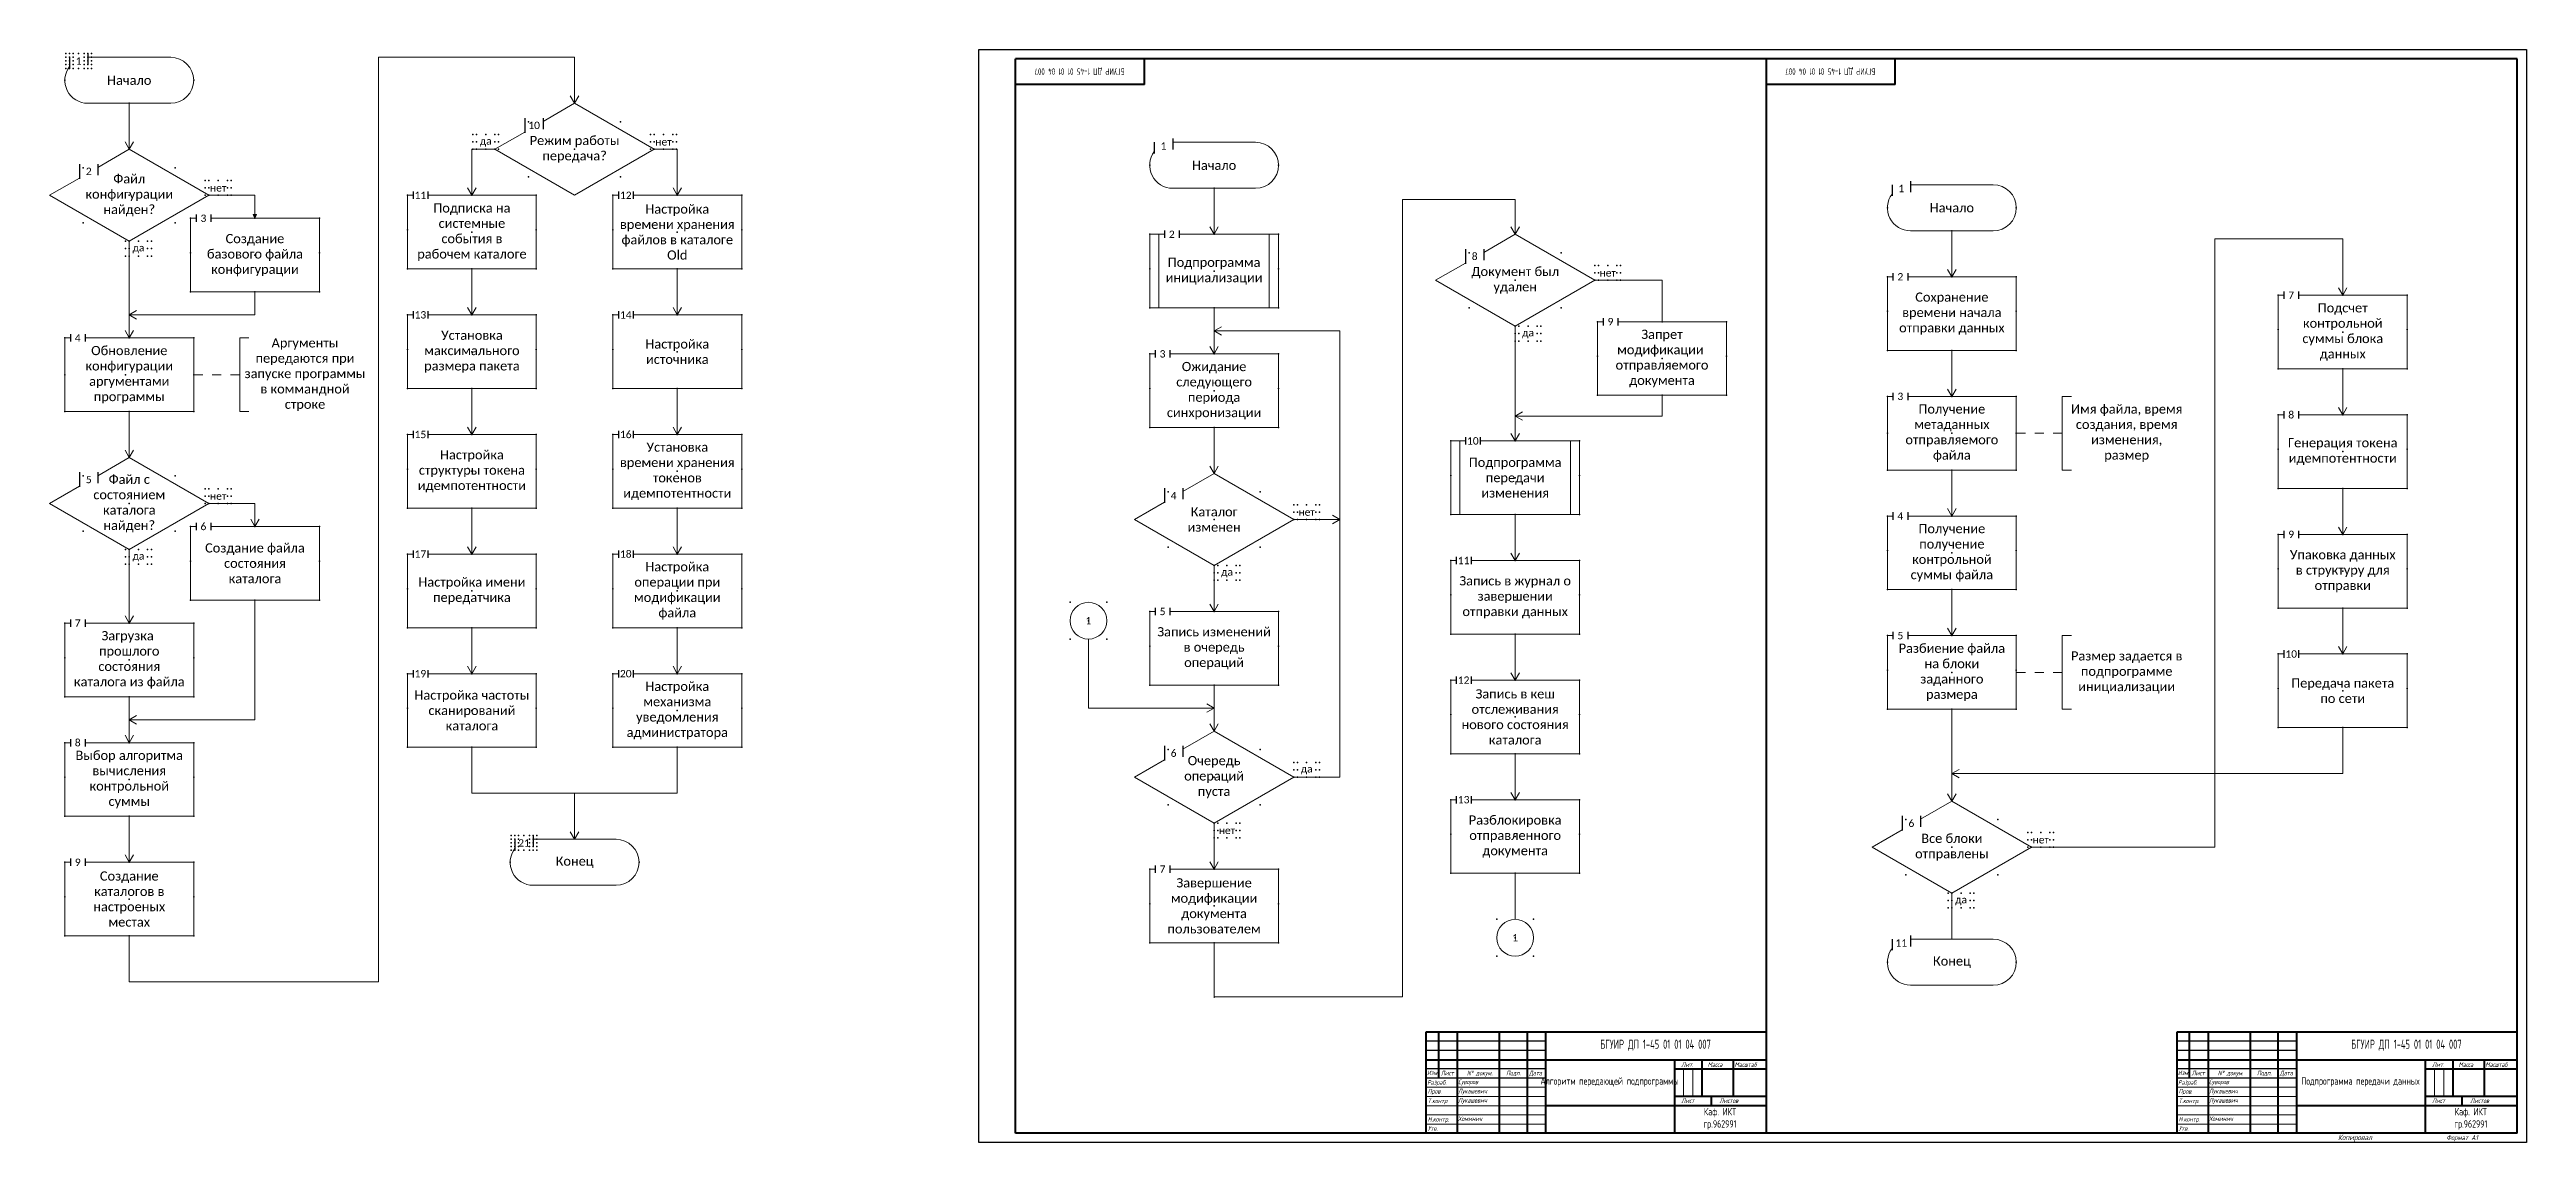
# Model space of a CAD drawing. Extents: x -790 to 1165, y -1314 to -720.
# Drawn here: x -790 to 556, y -1314 to -720 of the extents above; entities that cross this region are included whole.
import ezdxf

# ---------------------------------------------------------------- set-up
doc = ezdxf.new("R2010")
doc.units = 0
doc.header["$MEASUREMENT"] = 0
doc.layers.get('0').update_dxf_attribs({"linetype": 'CONTINUOUS'})
doc.layers.add('KONTUR', color=7, linetype='CONTINUOUS')
doc.layers.add('Тонкие', color=7, linetype='CONTINUOUS')
doc.layers.add('Невидимка', color=131, linetype='CONTINUOUS', plot=False)
for name, color, linetype, lineweight in [('Основная', 7, 'CONTINUOUS', 40), ('Схема', 50, 'CONTINUOUS', 20), ('текст', 7, 'CONTINUOUS', 20), ('тонкая', 7, 'CONTINUOUS', 20)]:
    doc.layers.add(name, color=color, linetype=linetype, lineweight=lineweight)
doc.styles.add('ЕСКД', font='eskd15.shx', dxfattribs={"width": 0.8})
doc.styles.add('стиль1', font='romans.shx', dxfattribs={"width": 0.75, "oblique": 15, "height": 3.5})

msp = doc.modelspace()

# ---------------------------------------------------------------- texts
at = {"layer": 'Схема', "attachment_point": 5}
for s, width, gutter_width, insert, char_height in [('{\\fCalibri|b0|i0|c0|p34;1}', 10, 20, (-774.4, -726.4), 4), ('{\\fCalibri|b0|i0|c204|p34;Начало}', 37.5, 25, (-746.9, -736.9), 5), ('{\\fCalibri|b0|i0|c0|p34;10}', 10, 20, (-526.9, -761.4), 4), ('{\\fCalibri|b0|i0|c204|p34;Режим работы передача\\fCalibri|b0|i0|c0|p34;?}', 50, 20, (-504.9, -774.4), 5), ('{\\fCalibri|b0|i0|c204|p34;да}', 10, 20, (-553.2, -770.4), 4), ('{\\fCalibri|b0|i0|c204|p34;нет}', 10, 20, (-456.6, -770.4), 4), ('{\\fCalibri|b0|i0|c0|p34;1}', 10, 20, (-184.9, -772.6), 4), ('{\\fCalibri|b0|i0|c204|p34;Начало}', 37.5, 25, (-157.4, -783.1), 5), ('{\\fCalibri|b0|i0|c204|p34;Файл конфигурации найден\\fCalibri|b0|i0|c0|p34;?}', 50, 20, (-746.9, -799.4), 5), ('{\\fCalibri|b0|i0|c0|p34;2}', 10, 20, (-768.9, -786.4), 4), ('{\\fCalibri|b0|i0|c0|p34;1}', 10, 20, (216, -795.7), 4), ('{\\fCalibri|b0|i0|c204|p34;нет}', 10, 20, (-698.6, -795.4), 4), ('{\\fCalibri|b0|i0|c0|p34;11}', 10, 20, (-588.7, -799.4), 4), ('{\\fCalibri|b0|i0|c204|p34;Подписка на системные события в рабочем каталоге}', 62.5, 25, (-560.7, -819.4), 5), ('{\\fCalibri|b0|i0|c0|p34;12}', 10, 20, (-477.1, -799.4), 4), ('{\\fCalibri|b0|i0|c204|p34;Настройка времени хранения файлов в каталоге \\fCalibri|b0|i0|c0|p34;Old}', 62.5, 25, (-449.1, -819.4), 5), ('{\\fCalibri|b0|i0|c204|p34;Начало}', 37.5, 25, (243.5, -806.2), 5), ('{\\fCalibri|b0|i0|c0|p34;3}', 10, 20, (-706.6, -811.9), 4), ('{\\fCalibri|b0|i0|c204|p34;Создание базового файла конфигурации}', 62.5, 25, (-678.6, -831.9), 5), ('{\\fCalibri|b0|i0|c204|p34;2}', 10, 20, (-180.4, -820.6), 4), ('{\\fCalibri|b0|i0|c204|p34;да}', 10, 20, (-741.9, -828.4), 4), ('{\\fCalibri|b0|i0|c204|p34;Подпрограмма инициализации}', 62.5, 25, (-157.4, -840.6), 5), ('{\\fCalibri|b0|i0|c204|p34;8}', 10, 20, (-15.8, -832.6), 4), ('{\\fCalibri|b0|i0|c204|p34;Документ был удален}', 50, 20, (6.2, -845.6), 5), ('{\\fCalibri|b0|i0|c204|p34;нет}', 10, 20, (56.5, -841.6), 4), ('{\\fCalibri|b0|i0|c204|p34;2}', 10, 20, (215.5, -843.7), 4), ('{\\fCalibri|b0|i0|c204|p34;Сохранение времени начала отправки данных}', 62.5, 25, (243.5, -863.7), 5), ('{\\fCalibri|b0|i0|c204|p34;7}', 10, 20, (427.9, -853.7), 4), ('{\\fCalibri|b0|i0|c204|p34;Подсчет контрольной суммы блока данных}', 62.5, 25, (455.9, -873.7), 5), ('{\\fCalibri|b0|i0|c0|p34;13}', 10, 20, (-588.7, -864.4), 4), ('{\\fCalibri|b0|i0|c204|p34;Установка максимального размера пакета}', 62.5, 25, (-560.7, -884.4), 5), ('{\\fCalibri|b0|i0|c0|p34;14}', 10, 20, (-477.1, -864.4), 4), ('{\\fCalibri|b0|i0|c204|p34;да}', 10, 20, (13.2, -874.6), 4), ('{\\fCalibri|b0|i0|c204|p34;9}', 10, 20, (58, -868.1), 4), ('{\\fCalibri|b0|i0|c204|p34;Запрет модификации \\fCalibri|b0|i0|c0|p34; \\fCalibri|b0|i0|c204|p34;отправляемого документа}', 62.5, 25, (86, -888.1), 5), ('{\\fCalibri|b0|i0|c0|p34;4}', 10, 20, (-774.9, -876.9), 4), ('{\\fCalibri|b0|i0|c204|p34;Обновление конфигурации аргументами программы}', 62.5, 25, (-746.9, -896.9), 5), ('{\\fCalibri|b0|i0|c204|p34;Аргументы передаются при запуске программы в коммандной строке}', 66.003, 25, (-651.4, -896.9), 5), ('{\\fCalibri|b0|i0|c204|p34;Настройка источника}', 62.5, 25, (-449.1, -884.4), 5), ('{\\fCalibri|b0|i0|c204|p34;3}', 10, 20, (-185.4, -885.6), 4), ('{\\fCalibri|b0|i0|c204|p34;Ожидание следующего периода синхронизации}', 62.5, 25, (-157.4, -905.6), 5), ('{\\fCalibri|b0|i0|c204|p34;3}', 10, 20, (215.5, -908.7), 4), ('{\\fCalibri|b0|i0|c204|p34;Получение метаданных отправляемого файла}', 62.5, 25, (243.5, -928.7), 5), ('{\\fCalibri|b0|i0|c204|p34;Имя файла, время создания, время изменения, размер}', 62.5, 25, (338.5, -928.7), 5), ('{\\fCalibri|b0|i0|c0|p34;15}', 10, 20, (-588.7, -929.4), 4), ('{\\fCalibri|b0|i0|c0|p34;16}', 10, 20, (-477.1, -929.4), 4), ('{\\fCalibri|b0|i0|c204|p34;8}', 10, 20, (427.9, -918.7), 4), ('{\\fCalibri|b0|i0|c204|p34;Настройка структуры токена идемпотентности}', 62.5, 25, (-560.7, -949.4), 5), ('{\\fCalibri|b0|i0|c204|p34;Установка времени хранения токенов идемпотентности}', 62.5, 25, (-449.1, -949.4), 5), ('{\\fCalibri|b0|i0|c204|p34;10}', 10, 20, (-16.8, -932.9), 4), ('{\\fCalibri|b0|i0|c204|p34;Подпрограмма передачи изменения}', 62.5, 25, (6.2, -952.9), 5), ('{\\fCalibri|b0|i0|c204|p34;Генерация токена идемпотентности}', 62.5, 25, (455.9, -938.7), 5), ('{\\fCalibri|b0|i0|c0|p34;5}', 10, 20, (-768.9, -953.9), 4), ('{\\fCalibri|b0|i0|c204|p34;Файл с состоянием каталога найден\\fCalibri|b0|i0|c0|p34;?}', 50, 20, (-746.9, -966.9), 5), ('{\\fCalibri|b0|i0|c204|p34;нет}', 10, 20, (-698.6, -962.9), 4), ('{\\fCalibri|b0|i0|c204|p34;4}', 10, 20, (-179.4, -962.6), 4), ('{\\fCalibri|b0|i0|c204|p34;Каталог изменен}', 50, 20, (-157.4, -975.6), 5), ('{\\fCalibri|b0|i0|c0|p34;6}', 10, 20, (-706.6, -979.4), 4), ('{\\fCalibri|b0|i0|c204|p34;нет}', 10, 20, (-107.1, -971.6), 4), ('{\\fCalibri|b0|i0|c0|p34;4}', 10, 20, (215.5, -973.7), 4), ('{\\fCalibri|b0|i0|c204|p34;Получение получение контрольной суммы файла}', 62.5, 25, (243.5, -993.7), 5), ('{\\fCalibri|b0|i0|c204|p34;9}', 10, 20, (427.9, -983.7), 4), ('{\\fCalibri|b0|i0|c204|p34;да}', 10, 20, (-741.9, -995.9), 4), ('{\\fCalibri|b0|i0|c204|p34;Создание файла состояния каталога}', 62.5, 25, (-678.6, -999.4), 5), ('{\\fCalibri|b0|i0|c0|p34;17}', 10, 20, (-588.7, -994.4), 4), ('{\\fCalibri|b0|i0|c0|p34;18}', 10, 20, (-477.1, -994.4), 4), ('{\\fCalibri|b0|i0|c204|p34;11}', 10, 20, (-21.8, -997.9), 4), ('{\\fCalibri|b0|i0|c204|p34;Упаковка данных в структуру для отправки}', 62.5, 25, (455.9, -1003.7), 5), ('{\\fCalibri|b0|i0|c204|p34;Настройка имени передатчика}', 62.5, 25, (-560.7, -1014.4), 5), ('{\\fCalibri|b0|i0|c204|p34;Настройка операции при модификации файла}', 62.5, 25, (-449.1, -1014.4), 5), ('{\\fCalibri|b0|i0|c204|p34;да}', 10, 20, (-150.4, -1004.6), 4), ('{\\fCalibri|b0|i0|c204|p34;Запись в журнал о завершении отправки данных}', 62.5, 25, (6.2, -1017.9), 5), ('{\\fCalibri|b0|i0|c204|p34;Загрузка  прошлого состояния каталога из файла}', 62.5, 25, (-746.9, -1051.9), 5), ('{\\fCalibri|b0|i0|c0|p34;7}', 10, 20, (-774.9, -1031.9), 4), ('{\\fCalibri|b0|i0|c0|p34;1}', 20, 20, (-225.7, -1030.6), 4), ('{\\fCalibri|b0|i0|c204|p34;Запись изменений в очередь операций}', 62.5, 25, (-157.4, -1045.6), 5), ('{\\fCalibri|b0|i0|c204|p34;5}', 10, 20, (-185.4, -1025.6), 4), ('{\\fCalibri|b0|i0|c204|p34;5}', 10, 20, (215.5, -1038.7), 4), ('{\\fCalibri|b0|i0|c204|p34;Разбиение файла на блоки заданного размера}', 62.5, 25, (243.5, -1058.7), 5), ('{\\fCalibri|b0|i0|c204|p34;Размер задается в подпрограмме инициализации}', 62.5, 25, (338.5, -1058.7), 5), ('{\\fCalibri|b0|i0|c204|p34;10}', 10, 20, (427.9, -1048.7), 4), ('{\\fCalibri|b0|i0|c0|p34;19}', 10, 20, (-588.7, -1059.4), 4), ('{\\fCalibri|b0|i0|c0|p34;20}', 10, 20, (-477.1, -1059.4), 4), ('{\\fCalibri|b0|i0|c204|p34;12}', 10, 20, (-21.8, -1062.9), 4), ('{\\fCalibri|b0|i0|c204|p34;Передача пакета по сети}', 62.5, 25, (455.9, -1068.7), 5), ('{\\fCalibri|b0|i0|c204|p34;Настройка частоты сканирований каталога}', 62.5, 25, (-560.7, -1079.4), 5), ('{\\fCalibri|b0|i0|c204|p34;Настройка механизма уведомления администратора}', 62.5, 25, (-449.1, -1079.4), 5), ('{\\fCalibri|b0|i0|c204|p34;Запись в кеш отслеживания нового состояния каталога}', 62.5, 25, (6.2, -1082.9), 5), ('{\\fCalibri|b0|i0|c0|p34;8}', 10, 20, (-774.9, -1096.9), 4), ('{\\fCalibri|b0|i0|c204|p34;Выбор алгоритма вычисления контрольной суммы }', 62.5, 25, (-746.9, -1116.9), 5), ('{\\fCalibri|b0|i0|c204|p34;6}', 10, 20, (-179.4, -1102.6), 4), ('{\\fCalibri|b0|i0|c204|p34;Очередь операций пуста}', 50, 20, (-157.4, -1115.6), 5), ('{\\fCalibri|b0|i0|c204|p34;да}', 10, 20, (-107.1, -1111.6), 4), ('{\\fCalibri|b0|i0|c204|p34;13}', 10, 20, (-21.8, -1127.9), 4), ('{\\fCalibri|b0|i0|c204|p34;нет}', 10, 20, (-150.4, -1144.6), 4), ('{\\fCalibri|b0|i0|c204|p34;Разблокировка отправленного документа}', 62.5, 25, (6.2, -1147.9), 5), ('{\\fCalibri|b0|i0|c204|p34;6}', 10, 20, (221.5, -1140.7), 4), ('{\\fCalibri|b0|i0|c0|p34;21}', 10, 20, (-532.4, -1151.4), 4), ('{\\fCalibri|b0|i0|c204|p34;Все блоки отправлены}', 50, 20, (243.5, -1153.7), 5), ('{\\fCalibri|b0|i0|c204|p34;нет}', 10, 20, (291.8, -1149.7), 4), ('{\\fCalibri|b0|i0|c0|p34;9}', 10, 20, (-774.9, -1161.9), 4), ('{\\fCalibri|b0|i0|c204|p34;Создание каталогов в настроеных местах}', 62.5, 25, (-746.9, -1181.9), 5), ('{\\fCalibri|b0|i0|c204|p34;Конец}', 37.5, 25, (-504.9, -1161.9), 5), ('{\\fCalibri|b0|i0|c204|p34;7}', 10, 20, (-185.4, -1165.6), 4), ('{\\fCalibri|b0|i0|c204|p34;Завершение\\Pмодификации документа пользователем}', 62.5, 25, (-157.4, -1185.6), 5), ('{\\fCalibri|b0|i0|c204|p34;да}', 10, 20, (248.5, -1182.7), 4), ('{\\fCalibri|b0|i0|c0|p34;1}', 20, 20, (6.2, -1202.9), 4), ('{\\fCalibri|b0|i0|c204|p34;11}', 10, 20, (216, -1205.7), 4), ('{\\fCalibri|b0|i0|c204|p34;Конец}', 37.5, 25, (243.5, -1216.2), 5)]:
    msp.add_mtext_dynamic_manual_height_columns(s, width=width, gutter_width=gutter_width, heights=[0], dxfattribs=dict(at, insert=insert, char_height=char_height))
at = {"layer": 'текст', "style": 'стиль1', "oblique": 15, "width": 0.75}
for s, height, p in [('Изм', 2.5, (-41.7, -1277.6)), ('Лист', 2.5, (-34.2, -1277.7)), ('N%%d докум. ', 2.5, (-20, -1277.7)), ('Подп.', 2.5, (1.3, -1277.7)), ('Дата', 2.5, (13.7, -1277.7)), ('Лит.', 2.5, (96.5, -1273.1)), ('Масса', 2.5, (110.8, -1273.1)), ('Масштаб', 2.5, (125.4, -1273.1)), ('Изм', 2.5, (366.3, -1277.6)), ('Лист', 2.5, (373.8, -1277.7)), ('N%%d докум. ', 2.5, (388, -1277.7)), ('Подп.', 2.5, (409.3, -1277.7)), ('Дата', 2.5, (421.7, -1277.7)), ('Лит.', 2.5, (504.5, -1273.1)), ('Масса', 2.5, (518.8, -1273.1)), ('Масштаб', 2.5, (533.4, -1273.1)), ('Разраб.', 2.5, (-41.6, -1282.8)), ('Пров.', 2.5, (-41.3, -1287.6)), ('Т.контр.', 2.5, (-41.3, -1292.8)), ('Лукашевич', 2.5, (-24.8, -1287.5)), ('Лукашевич', 2.5, (-24.8, -1292.5)), ('Суворов', 2.5, (-24.8, -1282.5)), ('Лист', 2.5, (96.5, -1292.7)), ('Листов', 2.5, (117.2, -1292.7)), ('Разраб.', 2.5, (366.4, -1282.8)), ('Пров.', 2.5, (366.7, -1287.6)), ('Т.контр.', 2.5, (366.7, -1292.8)), ('Лукашевич', 2.5, (383.2, -1287.5)), ('Лукашевич', 2.5, (383.2, -1292.5)), ('Суворов', 2.5, (383.2, -1282.5)), ('Лист', 2.5, (504.5, -1292.7)), ('Листов', 2.5, (525.2, -1292.7)), ('Утв.', 2.5, (-41.3, -1307.8)), ('Н.контр.', 2.5, (-41.3, -1302.8)), ('Хоминич', 2.5, (-24.8, -1302.5)), ('Утв.', 2.5, (366.7, -1307.8)), ('Н.контр.', 2.5, (366.7, -1302.8)), ('Хоминич', 2.5, (383.2, -1302.5)), ('Копировал', 3, (453.3, -1312.9)), ('Формат А1', 2.75, (512.2, -1312.9))]:
    msp.add_text(s, height=height, dxfattribs=at).set_placement(p)
at = {"layer": 'Тонкие', "char_height": 3.5, "attachment_point": 5, "rotation": 180, "style": 'ЕСКД'}
for insert in [(-230.5, -731.8), (177.5, -731.8)]:
    msp.add_mtext_dynamic_manual_height_columns('\\pxt11;БГУИР ДП 1-45 01 01 04 007', width=70, gutter_width=20, heights=[0], dxfattribs=dict(at, insert=insert))
at = {"layer": 'Тонкие', "attachment_point": 5, "style": 'ЕСКД'}
for s, width, insert, char_height in [('БГУИР ДП 1-45 01 01 04 007', 120, (82.5, -1261.3), 5), ('БГУИР ДП 1-45 01 01 04 007', 120, (490.5, -1261.3), 5), ('Алгоритм передающей подпрограммы', 70, (57.5, -1281.3), 4), ('Подпрограмма передачи данных', 70, (465.5, -1281.3), 4), ('Каф. ИКТ\\Pгр.962991', 50, (117.5, -1301.3), 4), ('Каф. ИКТ\\Pгр.962991', 50, (525.5, -1301.3), 4)]:
    msp.add_mtext_dynamic_manual_height_columns(s, width=width, gutter_width=20, heights=[0], dxfattribs=dict(at, insert=insert, char_height=char_height))

# ---------------------------------------------------------------- hatches: boundary and pattern name
at = {"layer": 'Схема'}
h = msp.add_hatch(color=256, dxfattribs=at)
h.dxf.hatch_style = 1
h.paths.add_polyline_path([(-677.7, -809.8), (-678.6, -809.8), (-678.6, -811.9)])
h.paths.add_polyline_path([(-678.6, -809.8), (-679.6, -809.8), (-678.6, -811.9)])

# ---------------------------------------------------------------- linework, layer by layer
for p, q in [((22.7, -1259.2), (-42.3, -1259.2)), ((22.7, -1264.2), (-42.3, -1264.2)), ((430.7, -1259.2), (365.7, -1259.2)), ((430.7, -1264.2), (365.7, -1264.2)), ((22.7, -1274.2), (-42.3, -1274.2)), ((430.7, -1274.2), (365.7, -1274.2)), ((22.7, -1279.2), (-42.3, -1279.2)), ((430.7, -1279.2), (365.7, -1279.2)), ((500.7, -1309.2), (500.7, -1309.2))]:
    msp.add_line(p, q)
at = {"layer": 'KONTUR'}
for p, q in [((-285.3, -1314.2), (-285.3, -720.2)), ((-285.3, -720.2), (555.7, -720.2)), ((555.7, -720.2), (555.7, -1314.2)), ((555.7, -1314.2), (-285.3, -1314.2))]:
    msp.add_line(p, q, dxfattribs=at)
at = {"layer": 'Невидимка'}
for p, q in [((-779.4, -724.4), (-779.4, -730.4)), ((-769.4, -722.4), (-769.4, -728.4)), ((-531.9, -757.4), (-531.9, -765.4)), ((-521.9, -757.4), (-521.9, -763.4)), ((-189.9, -770.6), (-189.9, -776.6)), ((-179.9, -768.6), (-179.9, -774.6)), ((-773.9, -782.4), (-773.9, -790.4)), ((-763.9, -782.4), (-763.9, -788.4)), ((211, -793.7), (211, -799.7)), ((221, -791.7), (221, -797.7)), ((-592.7, -797.4), (-592.7, -801.4)), ((-584.7, -797.4), (-584.7, -801.4)), ((-481.1, -797.4), (-481.1, -801.4)), ((-473.1, -797.4), (-473.1, -801.4)), ((-710.6, -809.9), (-710.6, -813.9)), ((-702.6, -809.9), (-702.6, -813.9)), ((-184.4, -818.6), (-184.4, -822.6)), ((-176.4, -818.6), (-176.4, -822.6)), ((-20.8, -828.6), (-20.8, -836.6)), ((-10.8, -828.6), (-10.8, -834.6)), ((211.5, -841.7), (211.5, -845.7)), ((219.5, -841.7), (219.5, -845.7)), ((423.9, -851.7), (423.9, -855.7)), ((431.9, -851.7), (431.9, -855.7)), ((-592.7, -862.4), (-592.7, -866.4)), ((-584.7, -862.4), (-584.7, -866.4)), ((-481.1, -862.4), (-481.1, -866.4)), ((-473.1, -862.4), (-473.1, -866.4)), ((54, -866.1), (54, -870.1)), ((62, -866.1), (62, -870.1)), ((-778.9, -874.9), (-778.9, -878.9)), ((-770.9, -874.9), (-770.9, -878.9)), ((-189.4, -883.6), (-189.4, -887.6)), ((-181.4, -883.6), (-181.4, -887.6)), ((211.5, -906.7), (211.5, -910.7)), ((219.5, -906.7), (219.5, -910.7)), ((-592.7, -927.4), (-592.7, -931.4)), ((-584.7, -927.4), (-584.7, -931.4)), ((-481.1, -927.4), (-481.1, -931.4)), ((-473.1, -927.4), (-473.1, -931.4)), ((423.9, -916.7), (423.9, -920.7)), ((431.9, -916.7), (431.9, -920.7)), ((-20.8, -930.9), (-20.8, -934.9)), ((-12.8, -930.9), (-12.8, -934.9)), ((-773.9, -949.9), (-773.9, -957.9)), ((-763.9, -949.9), (-763.9, -955.9)), ((-184.4, -958.6), (-184.4, -966.6)), ((-174.4, -958.6), (-174.4, -964.6)), ((-710.6, -977.4), (-710.6, -981.4)), ((-702.6, -977.4), (-702.6, -981.4)), ((211.5, -971.7), (211.5, -975.7)), ((219.5, -971.7), (219.5, -975.7)), ((423.9, -981.7), (423.9, -985.7)), ((431.9, -981.7), (431.9, -985.7)), ((-592.7, -992.4), (-592.7, -996.4)), ((-584.7, -992.4), (-584.7, -996.4)), ((-481.1, -992.4), (-481.1, -996.4)), ((-473.1, -992.4), (-473.1, -996.4)), ((-25.8, -995.9), (-25.8, -999.9)), ((-17.8, -995.9), (-17.8, -999.9)), ((-778.9, -1029.9), (-778.9, -1033.9)), ((-770.9, -1029.9), (-770.9, -1033.9)), ((-189.4, -1023.6), (-189.4, -1027.6)), ((-181.4, -1023.6), (-181.4, -1027.6)), ((211.5, -1036.7), (211.5, -1040.7)), ((219.5, -1036.7), (219.5, -1040.7)), ((423.9, -1046.7), (423.9, -1050.7)), ((431.9, -1046.7), (431.9, -1050.7)), ((-592.7, -1057.4), (-592.7, -1061.4)), ((-584.7, -1057.4), (-584.7, -1061.4)), ((-481.1, -1057.4), (-481.1, -1061.4)), ((-473.1, -1057.4), (-473.1, -1061.4)), ((-25.8, -1060.9), (-25.8, -1064.9)), ((-17.8, -1060.9), (-17.8, -1064.9)), ((-778.9, -1094.9), (-778.9, -1098.9)), ((-770.9, -1094.9), (-770.9, -1098.9)), ((-184.4, -1098.6), (-184.4, -1106.6)), ((-174.4, -1098.6), (-174.4, -1104.6)), ((-25.8, -1125.9), (-25.8, -1129.9)), ((-17.8, -1125.9), (-17.8, -1129.9)), ((216.5, -1136.7), (216.5, -1144.7)), ((226.5, -1136.7), (226.5, -1142.7)), ((-537.4, -1149.4), (-537.4, -1155.4)), ((-527.4, -1147.4), (-527.4, -1153.4)), ((-778.9, -1159.9), (-778.9, -1163.9)), ((-770.9, -1159.9), (-770.9, -1163.9)), ((-189.4, -1163.6), (-189.4, -1167.6)), ((-181.4, -1163.6), (-181.4, -1167.6)), ((211, -1203.7), (211, -1209.7)), ((221, -1201.7), (221, -1207.7))]:
    msp.add_line(p, q, dxfattribs=at)
for p in [(-781.4, -722.4), (-781.4, -724.4), (-781.4, -726.4), (-779.4, -722.4), (-779.4, -724.4), (-779.4, -726.4), (-777.4, -722.4), (-777.4, -724.4), (-777.4, -726.4), (-774.4, -722.4), (-771.4, -722.4), (-771.4, -724.4), (-771.4, -726.4), (-769.4, -722.4), (-769.4, -724.4), (-769.4, -726.4), (-767.4, -722.4), (-767.4, -724.4), (-767.4, -726.4), (-781.9, -736.9), (-781.4, -728.4), (-781.4, -730.4), (-779.4, -728.4), (-779.4, -730.4), (-777.4, -728.4), (-777.4, -730.4), (-774.4, -730.4), (-771.4, -728.4), (-771.4, -730.4), (-769.4, -728.4), (-769.4, -730.4), (-767.4, -728.4), (-767.4, -730.4), (-711.9, -736.9), (-746.9, -749.4), (-560.2, -766.4), (-558.2, -766.4), (-553.2, -766.4), (-548.2, -766.4), (-546.2, -766.4), (-529.9, -759.4), (-529.9, -759.4), (-479.9, -759.4), (-463.6, -766.4), (-461.6, -766.4), (-456.6, -766.4), (-451.6, -766.4), (-449.6, -766.4), (-560.2, -770.4), (-560.2, -774.4), (-558.2, -770.4), (-558.2, -774.4), (-553.2, -774.4), (-548.2, -770.4), (-548.2, -774.4), (-546.2, -770.4), (-546.2, -774.4), (-504.9, -774.4), (-463.6, -770.4), (-463.6, -774.4), (-461.6, -770.4), (-461.6, -774.4), (-456.6, -774.4), (-451.6, -770.4), (-451.6, -774.4), (-449.6, -770.4), (-449.6, -774.4), (-771.9, -784.4), (-771.9, -784.4), (-721.9, -784.4), (-705.6, -791.4), (-703.6, -791.4), (-698.6, -791.4), (-693.6, -791.4), (-691.6, -791.4), (-529.9, -789.4), (-479.9, -789.4), (-192.4, -783.1), (-122.4, -783.1), (-746.9, -799.4), (-705.6, -795.4), (-705.6, -799.4), (-703.6, -795.4), (-703.6, -799.4), (-698.6, -799.4), (-693.6, -795.4), (-693.6, -799.4), (-691.6, -795.4), (-691.6, -799.4), (-595.7, -799.4), (-595.7, -799.4), (-595.7, -799.4), (-560.7, -799.4), (-525.7, -799.4), (-484.1, -799.4), (-484.1, -799.4), (-449.1, -799.4), (-414.1, -799.4), (-157.4, -795.6), (208.5, -806.2), (278.5, -806.2), (-771.9, -814.4), (-721.9, -814.4), (-713.6, -811.9), (-713.6, -811.9), (-678.6, -811.9), (-643.6, -811.9), (-595.7, -818.2), (-560.7, -819.4), (-560.7, -819.4), (-525.7, -818.2), (-484.1, -818.2), (-449.1, -819.4), (-449.1, -819.4), (-414.1, -818.2), (-192.4, -820.6), (-157.4, -820.6), (-122.4, -820.6), (243.5, -818.7), (-748.9, -824.4), (-748.9, -828.4), (-748.9, -832.4), (-746.9, -824.4), (-746.9, -828.4), (-746.9, -832.4), (-741.9, -824.4), (-741.9, -832.4), (-736.9, -824.4), (-736.9, -828.4), (-736.9, -832.4), (-734.9, -824.4), (-734.9, -828.4), (-734.9, -832.4), (-713.6, -830.7), (-678.6, -831.9), (-678.6, -831.9), (-643.6, -830.7), (-18.8, -830.6), (31.2, -830.6), (-595.7, -839.4), (-560.7, -839.4), (-525.7, -839.4), (-484.1, -839.4), (-449.1, -839.4), (-414.1, -839.4), (-192.4, -839.4), (-157.4, -840.6), (-157.4, -840.6), (-122.4, -839.4), (6.2, -845.6), (49.5, -837.6), (49.5, -841.6), (49.5, -845.6), (51.5, -837.6), (51.5, -841.6), (51.5, -845.6), (56.5, -837.6), (56.5, -845.6), (61.5, -837.6), (61.5, -841.6), (61.5, -845.6), (63.5, -837.6), (63.5, -841.6), (63.5, -845.6), (208.5, -843.7), (243.5, -843.7), (278.5, -843.7), (-713.6, -851.9), (-678.6, -851.9), (-643.6, -851.9), (-192.4, -860.6), (-157.4, -860.6), (-122.4, -860.6), (-18.8, -860.6), (31.2, -860.6), (420.9, -853.7), (455.9, -853.7), (490.9, -853.7), (-595.7, -864.4), (-595.7, -864.4), (-560.7, -864.4), (-525.7, -864.4), (-484.1, -864.4), (-484.1, -864.4), (-449.1, -864.4), (-414.1, -864.4), (6.2, -870.6), (6.2, -874.6), (8.2, -870.6), (8.2, -874.6), (13.2, -870.6), (18.2, -870.6), (18.2, -874.6), (20.2, -870.6), (20.2, -874.6), (51, -868.1), (51, -868.1), (86, -868.1), (86, -868.1), (121, -868.1), (121, -868.1), (208.5, -862.4), (243.5, -863.7), (243.5, -863.7), (278.5, -862.4), (420.9, -872.4), (455.9, -873.7), (455.9, -873.7), (490.9, -872.4), (-781.9, -876.9), (-781.9, -876.9), (-746.9, -876.9), (-711.9, -876.9), (-595.7, -883.2), (-560.7, -884.4), (-560.7, -884.4), (-525.7, -883.2), (-484.1, -883.2), (-449.1, -884.4), (-449.1, -884.4), (-414.1, -883.2), (-192.4, -885.6), (-157.4, -885.6), (-122.4, -885.6), (6.2, -878.6), (8.2, -878.6), (13.2, -878.6), (18.2, -878.6), (20.2, -878.6), (51, -886.9), (51, -886.9), (86, -888.1), (86, -888.1), (86, -888.1), (86, -888.1), (121, -886.9), (121, -886.9), (208.5, -883.7), (243.5, -883.7), (278.5, -883.7), (-781.9, -896.9), (-748.9, -896.9), (-748.9, -896.9), (-711.9, -896.9), (420.9, -893.7), (455.9, -893.7), (490.9, -893.7), (-595.7, -904.4), (-560.7, -904.4), (-525.7, -904.4), (-484.1, -904.4), (-449.1, -904.4), (-414.1, -904.4), (-192.4, -904.4), (-157.4, -905.6), (-157.4, -905.6), (-122.4, -904.4), (51, -908.1), (51, -908.1), (86, -908.1), (86, -908.1), (121, -908.1), (121, -908.1), (208.5, -908.7), (243.5, -908.7), (278.5, -908.7), (-781.9, -916.9), (-746.9, -916.9), (-711.9, -916.9), (-192.4, -925.6), (-157.4, -925.6), (-122.4, -925.6), (208.5, -928.7), (243.5, -928.7), (243.5, -928.7), (278.5, -928.7), (420.9, -918.7), (455.9, -918.7), (490.9, -918.7), (-595.7, -929.4), (-595.7, -929.4), (-560.7, -929.4), (-525.7, -929.4), (-484.1, -929.4), (-484.1, -929.4), (-449.1, -929.4), (-414.1, -929.4), (-28.8, -932.9), (6.2, -932.9), (41.2, -932.9), (420.9, -937.4), (455.9, -938.7), (455.9, -938.7), (490.9, -937.4), (-771.9, -951.9), (-771.9, -951.9), (-721.9, -951.9), (-595.7, -948.2), (-560.7, -949.4), (-560.7, -949.4), (-525.7, -948.2), (-484.1, -948.2), (-449.1, -949.4), (-449.1, -949.4), (-414.1, -948.2), (-28.8, -951.6), (6.2, -952.9), (6.2, -952.9), (41.2, -951.6), (208.5, -948.7), (243.5, -948.7), (278.5, -948.7), (-746.9, -966.9), (-705.6, -958.9), (-705.6, -962.9), (-705.6, -966.9), (-703.6, -958.9), (-703.6, -962.9), (-703.6, -966.9), (-698.6, -958.9), (-698.6, -966.9), (-693.6, -958.9), (-693.6, -962.9), (-693.6, -966.9), (-691.6, -958.9), (-691.6, -962.9), (-691.6, -966.9), (-182.4, -960.6), (-132.4, -960.6), (-114.1, -967.6), (-112.1, -967.6), (-107.1, -967.6), (-102.1, -967.6), (-100.1, -967.6), (420.9, -958.7), (455.9, -958.7), (490.9, -958.7), (-771.9, -981.9), (-721.9, -981.9), (-713.6, -979.4), (-713.6, -979.4), (-713.6, -979.4), (-678.6, -979.4), (-643.6, -979.4), (-595.7, -969.4), (-560.7, -969.4), (-525.7, -969.4), (-484.1, -969.4), (-449.1, -969.4), (-414.1, -969.4), (-157.4, -975.6), (-114.1, -971.6), (-114.1, -975.6), (-112.1, -971.6), (-112.1, -975.6), (-107.1, -975.6), (-102.1, -971.6), (-102.1, -975.6), (-100.1, -971.6), (-100.1, -975.6), (-28.8, -972.9), (6.2, -972.9), (41.2, -972.9), (208.5, -973.7), (243.5, -973.7), (278.5, -973.7), (-748.9, -991.9), (-748.9, -995.9), (-746.9, -991.9), (-746.9, -995.9), (-741.9, -991.9), (-736.9, -991.9), (-736.9, -995.9), (-734.9, -991.9), (-734.9, -995.9), (-595.7, -994.4), (-595.7, -994.4), (-560.7, -994.4), (-525.7, -994.4), (-484.1, -994.4), (-484.1, -994.4), (-449.1, -994.4), (-414.1, -994.4), (-182.4, -990.6), (-132.4, -990.6), (208.5, -992.4), (243.5, -993.7), (243.5, -993.7), (278.5, -992.4), (420.9, -983.7), (455.9, -983.7), (490.9, -983.7), (-748.9, -999.9), (-746.9, -999.9), (-741.9, -999.9), (-736.9, -999.9), (-734.9, -999.9), (-713.6, -998.2), (-678.6, -999.4), (-678.6, -999.4), (-643.6, -998.2), (-157.4, -1000.6), (-157.4, -1004.6), (-157.4, -1008.6), (-155.4, -1000.6), (-155.4, -1004.6), (-155.4, -1008.6), (-150.4, -1000.6), (-150.4, -1008.6), (-145.4, -1000.6), (-145.4, -1004.6), (-145.4, -1008.6), (-143.4, -1000.6), (-143.4, -1004.6), (-143.4, -1008.6), (-28.8, -997.9), (6.2, -997.9), (41.2, -997.9), (420.9, -1002.4), (455.9, -1003.7), (455.9, -1003.7), (490.9, -1002.4), (-713.6, -1019.4), (-678.6, -1019.4), (-643.6, -1019.4), (-595.7, -1013.2), (-560.7, -1014.4), (-560.7, -1014.4), (-525.7, -1013.2), (-484.1, -1013.2), (-449.1, -1014.4), (-449.1, -1014.4), (-414.1, -1013.2), (-235.7, -1020.6), (-215.7, -1020.6), (-28.8, -1016.6), (6.2, -1017.9), (6.2, -1017.9), (41.2, -1016.6), (208.5, -1013.7), (243.5, -1013.7), (278.5, -1013.7), (-781.9, -1031.9), (-781.9, -1031.9), (-781.9, -1031.9), (-746.9, -1031.9), (-711.9, -1031.9), (-595.7, -1034.4), (-560.7, -1034.4), (-525.7, -1034.4), (-484.1, -1034.4), (-449.1, -1034.4), (-414.1, -1034.4), (-225.7, -1030.6), (-225.7, -1030.6), (-192.4, -1025.6), (-192.4, -1025.6), (-157.4, -1025.6), (-157.4, -1025.6), (-122.4, -1025.6), (-122.4, -1025.6), (420.9, -1023.7), (455.9, -1023.7), (490.9, -1023.7), (-235.7, -1040.6), (-215.7, -1040.6), (-192.4, -1044.4), (-192.4, -1044.4), (-157.4, -1045.6), (-157.4, -1045.6), (-157.4, -1045.6), (-157.4, -1045.6), (-122.4, -1044.4), (-122.4, -1044.4), (-28.8, -1037.9), (6.2, -1037.9), (41.2, -1037.9), (208.5, -1038.7), (243.5, -1038.7), (278.5, -1038.7), (420.9, -1048.7), (455.9, -1048.7), (490.9, -1048.7), (-781.9, -1050.7), (-746.9, -1051.9), (-746.9, -1051.9), (-711.9, -1050.7), (-595.7, -1059.4), (-595.7, -1059.4), (-560.7, -1059.4), (-525.7, -1059.4), (-484.1, -1059.4), (-484.1, -1059.4), (-449.1, -1059.4), (-414.1, -1059.4), (-28.8, -1062.9), (6.2, -1062.9), (41.2, -1062.9), (208.5, -1057.4), (243.5, -1058.7), (243.5, -1058.7), (278.5, -1057.4), (-781.9, -1071.9), (-746.9, -1071.9), (-711.9, -1071.9), (-192.4, -1065.6), (-192.4, -1065.6), (-157.4, -1065.6), (-157.4, -1065.6), (-122.4, -1065.6), (-122.4, -1065.6), (420.9, -1067.4), (455.9, -1068.7), (455.9, -1068.7), (490.9, -1067.4), (-595.7, -1078.2), (-560.7, -1079.4), (-560.7, -1079.4), (-525.7, -1078.2), (-484.1, -1078.2), (-449.1, -1079.4), (-449.1, -1079.4), (-414.1, -1078.2), (-28.8, -1081.6), (6.2, -1082.9), (6.2, -1082.9), (41.2, -1081.6), (208.5, -1078.7), (243.5, -1078.7), (278.5, -1078.7), (420.9, -1088.7), (455.9, -1088.7), (490.9, -1088.7), (-781.9, -1096.9), (-781.9, -1096.9), (-781.9, -1096.9), (-746.9, -1096.9), (-711.9, -1096.9), (-595.7, -1099.4), (-560.7, -1099.4), (-525.7, -1099.4), (-484.1, -1099.4), (-449.1, -1099.4), (-414.1, -1099.4), (-182.4, -1100.6), (-132.4, -1100.6), (-28.8, -1102.9), (6.2, -1102.9), (41.2, -1102.9), (-781.9, -1115.7), (-746.9, -1116.9), (-746.9, -1116.9), (-711.9, -1115.7), (-157.4, -1115.6), (-114.1, -1107.6), (-114.1, -1111.6), (-114.1, -1115.6), (-112.1, -1107.6), (-112.1, -1111.6), (-112.1, -1115.6), (-107.1, -1107.6), (-107.1, -1115.6), (-102.1, -1107.6), (-102.1, -1111.6), (-102.1, -1115.6), (-100.1, -1107.6), (-100.1, -1111.6), (-100.1, -1115.6), (-28.8, -1127.9), (-28.8, -1127.9), (6.2, -1127.9), (6.2, -1127.9), (41.2, -1127.9), (41.2, -1127.9), (-781.9, -1136.9), (-746.9, -1136.9), (-711.9, -1136.9), (-182.4, -1130.6), (-157.4, -1140.6), (-155.4, -1140.6), (-150.4, -1140.6), (-145.4, -1140.6), (-143.4, -1140.6), (-132.4, -1130.6), (218.5, -1138.7), (268.5, -1138.7), (-539.4, -1147.4), (-539.4, -1149.4), (-539.4, -1151.4), (-539.4, -1153.4), (-539.4, -1155.4), (-537.4, -1147.4), (-537.4, -1149.4), (-537.4, -1151.4), (-537.4, -1153.4), (-537.4, -1155.4), (-535.4, -1147.4), (-535.4, -1149.4), (-535.4, -1151.4), (-535.4, -1153.4), (-535.4, -1155.4), (-532.4, -1147.4), (-532.4, -1155.4), (-529.4, -1147.4), (-529.4, -1149.4), (-529.4, -1151.4), (-529.4, -1153.4), (-529.4, -1155.4), (-527.4, -1147.4), (-527.4, -1149.4), (-527.4, -1151.4), (-527.4, -1153.4), (-527.4, -1155.4), (-525.4, -1147.4), (-525.4, -1149.4), (-525.4, -1151.4), (-525.4, -1153.4), (-525.4, -1155.4), (-157.4, -1144.6), (-157.4, -1148.6), (-155.4, -1144.6), (-155.4, -1148.6), (-150.4, -1148.6), (-145.4, -1144.6), (-145.4, -1148.6), (-143.4, -1144.6), (-143.4, -1148.6), (-28.8, -1146.6), (-28.8, -1146.6), (6.2, -1147.9), (6.2, -1147.9), (6.2, -1147.9), (6.2, -1147.9), (41.2, -1146.6), (41.2, -1146.6), (243.5, -1153.7), (284.8, -1145.7), (284.8, -1149.7), (284.8, -1153.7), (286.8, -1145.7), (286.8, -1149.7), (286.8, -1153.7), (291.8, -1145.7), (291.8, -1153.7), (296.8, -1145.7), (296.8, -1149.7), (296.8, -1153.7), (298.8, -1145.7), (298.8, -1149.7), (298.8, -1153.7), (-781.9, -1161.9), (-781.9, -1161.9), (-781.9, -1161.9), (-746.9, -1161.9), (-711.9, -1161.9), (-539.9, -1161.9), (-469.9, -1161.9), (-192.4, -1165.6), (-192.4, -1165.6), (-157.4, -1165.6), (-157.4, -1165.6), (-122.4, -1165.6), (-122.4, -1165.6), (-28.8, -1167.9), (-28.8, -1167.9), (6.2, -1167.9), (6.2, -1167.9), (41.2, -1167.9), (41.2, -1167.9), (218.5, -1168.7), (268.5, -1168.7), (-781.9, -1180.7), (-746.9, -1181.9), (-746.9, -1181.9), (-711.9, -1180.7), (-192.4, -1184.4), (-192.4, -1184.4), (-122.4, -1184.4), (-122.4, -1184.4), (241.5, -1178.7), (241.5, -1182.7), (243.5, -1178.7), (243.5, -1182.7), (248.5, -1178.7), (253.5, -1178.7), (253.5, -1182.7), (255.5, -1178.7), (255.5, -1182.7), (-157.4, -1185.6), (-157.4, -1185.6), (-157.4, -1185.6), (-157.4, -1185.6), (-3.8, -1192.9), (16.2, -1192.9), (241.5, -1186.7), (243.5, -1186.7), (248.5, -1186.7), (253.5, -1186.7), (255.5, -1186.7), (-781.9, -1201.9), (-746.9, -1201.9), (-711.9, -1201.9), (-192.4, -1205.6), (-192.4, -1205.6), (-157.4, -1205.6), (-157.4, -1205.6), (-122.4, -1205.6), (-122.4, -1205.6), (6.2, -1202.9), (6.2, -1202.9), (-3.8, -1212.9), (16.2, -1212.9), (208.5, -1216.2), (278.5, -1216.2)]:
    msp.add_point(p, dxfattribs=at)
at = {"layer": 'Основная'}
for p, q in [((-265.3, -1269.2), (-265.3, -725.2)), ((550.7, -725.2), (-265.3, -725.2)), ((-195.3, -739.2), (-195.3, -725.2)), ((142.7, -1309.2), (142.7, -725.2)), ((212.7, -739.2), (212.7, -725.2)), ((550.7, -1309.2), (550.7, -725.2)), ((-195.3, -739.2), (-265.3, -739.2)), ((212.7, -739.2), (142.7, -739.2)), ((-42.3, -1254.2), (-42.3, -1309.2)), ((142.7, -1254.2), (-42.3, -1254.2)), ((-35.3, -1279.2), (-35.3, -1254.2)), ((-25.3, -1254.2), (-25.3, -1309.2)), ((-2.3, -1309.2), (-2.3, -1254.2)), ((12.7, -1254.2), (12.7, -1309.2)), ((22.7, -1254.2), (22.7, -1309.2)), ((365.7, -1254.2), (365.7, -1309.2)), ((550.7, -1254.2), (365.7, -1254.2)), ((372.7, -1279.2), (372.7, -1254.2)), ((382.7, -1254.2), (382.7, -1309.2)), ((405.7, -1309.2), (405.7, -1254.2)), ((420.7, -1254.2), (420.7, -1309.2)), ((430.7, -1254.2), (430.7, -1309.2)), ((-265.3, -1309.2), (-265.3, -1269.2)), ((-42.3, -1269.2), (142.7, -1269.2)), ((92.7, -1269.2), (92.7, -1309.2)), ((92.7, -1274.2), (142.7, -1274.2)), ((107.7, -1269.2), (107.7, -1289.2)), ((124.7, -1269.2), (124.7, -1289.2)), ((365.7, -1269.2), (550.7, -1269.2)), ((500.7, -1269.2), (500.7, -1309.2)), ((500.7, -1274.2), (550.7, -1274.2)), ((515.7, -1269.2), (515.7, -1289.2)), ((532.7, -1269.2), (532.7, -1289.2)), ((142.7, -1289.2), (92.7, -1289.2)), ((112.7, -1289.2), (112.7, -1294.2)), ((550.7, -1289.2), (500.7, -1289.2)), ((520.7, -1289.2), (520.7, -1294.2)), ((142.7, -1294.2), (22.7, -1294.2)), ((550.7, -1294.2), (430.7, -1294.2)), ((550.7, -1309.2), (-265.3, -1309.2))]:
    msp.add_line(p, q, dxfattribs=at)
at = {"layer": 'Схема'}
for p, q in [((-769.4, -724.4), (-724.4, -724.4)), ((-504.9, -724.4), (-611.5, -724.4)), ((-611.5, -1226.9), (-611.5, -724.4)), ((-504.9, -724.4), (-504.9, -749.4)), ((-769.4, -749.4), (-724.4, -749.4)), ((-746.9, -749.4), (-746.9, -774.4)), ((-504.9, -749.4), (-521.9, -759.3)), ((-504.9, -749.4), (-507.3, -745.4)), ((-504.9, -749.4), (-502.6, -745.4)), ((-504.9, -749.4), (-461.6, -774.4)), ((-531.9, -765), (-548.2, -774.4)), ((-746.9, -774.4), (-763.9, -784.3)), ((-746.9, -774.4), (-749.2, -770.4)), ((-746.9, -774.4), (-744.6, -770.4)), ((-746.9, -774.4), (-703.6, -799.4)), ((-560.7, -774.4), (-548.2, -774.4)), ((-560.7, -774.4), (-560.7, -799.4)), ((-504.9, -799.4), (-548.2, -774.4)), ((-504.9, -799.4), (-461.6, -774.4)), ((-461.6, -774.4), (-449.1, -774.4)), ((-449.1, -774.4), (-449.1, -799.4)), ((-179.9, -770.6), (-134.9, -770.6)), ((-773.9, -790), (-790.2, -799.4)), ((221, -793.7), (266, -793.7)), ((-746.9, -824.4), (-790.2, -799.4)), ((-746.9, -824.4), (-703.6, -799.4)), ((-703.6, -799.4), (-678.6, -799.4)), ((-678.6, -799.4), (-678.6, -811.9)), ((-595.7, -799.4), (-592.7, -799.4)), ((-595.7, -799.4), (-595.7, -839.4)), ((-584.7, -799.4), (-525.7, -799.4)), ((-560.7, -799.4), (-563.1, -795.4)), ((-560.7, -799.4), (-558.4, -795.4)), ((-525.7, -799.4), (-525.7, -839.4)), ((-484.1, -799.4), (-481.1, -799.4)), ((-484.1, -799.4), (-484.1, -839.4)), ((-473.1, -799.4), (-414.1, -799.4)), ((-449.1, -799.4), (-451.4, -795.4)), ((-449.1, -799.4), (-446.8, -795.4)), ((-414.1, -799.4), (-414.1, -839.4)), ((-179.9, -795.6), (-134.9, -795.6)), ((-157.4, -795.6), (-157.4, -820.6)), ((-55.1, -801.6), (6.2, -801.6)), ((-55.1, -1235.1), (-55.1, -801.6)), ((6.2, -801.6), (6.2, -820.6)), ((-713.6, -811.9), (-710.6, -811.9)), ((-713.6, -811.9), (-713.6, -851.9)), ((-702.6, -811.9), (-643.6, -811.9)), ((-679.6, -809.8), (-678.6, -811.9)), ((-679.6, -809.8), (-677.7, -809.8)), ((-677.7, -809.8), (-678.6, -811.9)), ((-643.6, -811.9), (-643.6, -851.9)), ((-192.4, -820.6), (-184.4, -820.6)), ((-192.4, -820.6), (-192.4, -860.6)), ((-187.4, -820.6), (-187.4, -860.6)), ((-176.4, -820.6), (-122.4, -820.6)), ((-157.4, -820.6), (-159.7, -816.6)), ((-157.4, -820.6), (-155.1, -816.6)), ((-127.4, -820.6), (-127.4, -860.6)), ((-122.4, -820.6), (-122.4, -860.6)), ((6.2, -820.6), (-10.8, -830.4)), ((6.2, -820.6), (3.9, -816.6)), ((6.2, -820.6), (8.5, -816.6)), ((6.2, -820.6), (49.5, -845.6)), ((221, -818.7), (266, -818.7)), ((243.5, -818.7), (243.5, -843.7)), ((-746.9, -824.4), (-746.9, -876.9)), ((455.9, -823), (386.4, -823)), ((386.4, -823), (386.4, -1153.7)), ((455.9, -853.7), (455.9, -823)), ((-595.7, -839.4), (-525.7, -839.4)), ((-560.7, -839.4), (-560.7, -864.4)), ((-484.1, -839.4), (-414.1, -839.4)), ((-449.1, -839.4), (-449.1, -864.4)), ((-20.8, -836.2), (-37.1, -845.6)), ((6.2, -870.6), (-37.1, -845.6)), ((6.2, -870.6), (49.5, -845.6)), ((49.5, -845.6), (86, -845.6)), ((86, -845.6), (86, -868.1)), ((208.5, -843.7), (211.5, -843.7)), ((208.5, -843.7), (208.5, -883.7)), ((219.5, -843.7), (278.5, -843.7)), ((243.5, -843.7), (241.2, -839.7)), ((243.5, -843.7), (245.8, -839.7)), ((278.5, -843.7), (278.5, -883.7)), ((-713.6, -851.9), (-643.6, -851.9)), ((-678.6, -864.4), (-678.6, -851.9)), ((-560.7, -864.4), (-563.1, -860.4)), ((-560.7, -864.4), (-558.4, -860.4)), ((-449.1, -864.4), (-451.4, -860.4)), ((-449.1, -864.4), (-446.8, -860.4)), ((-192.4, -860.6), (-122.4, -860.6)), ((-157.4, -873.1), (-157.4, -860.6)), ((420.9, -853.7), (423.9, -853.7)), ((420.9, -853.7), (420.9, -893.7)), ((431.9, -853.7), (490.9, -853.7)), ((455.9, -853.7), (453.6, -849.7)), ((455.9, -853.7), (458.2, -849.7)), ((490.9, -853.7), (490.9, -893.7)), ((-746.9, -876.9), (-749.2, -872.9)), ((-746.9, -864.4), (-742.9, -862.1)), ((-746.9, -864.4), (-678.6, -864.4)), ((-746.9, -864.4), (-742.9, -866.8)), ((-746.9, -876.9), (-744.6, -872.9)), ((-595.7, -864.4), (-592.7, -864.4)), ((-595.7, -864.4), (-595.7, -904.4)), ((-584.7, -864.4), (-525.7, -864.4)), ((-525.7, -864.4), (-525.7, -904.4)), ((-484.1, -864.4), (-481.1, -864.4)), ((-484.1, -864.4), (-484.1, -904.4)), ((-473.1, -864.4), (-414.1, -864.4)), ((-414.1, -864.4), (-414.1, -904.4)), ((-157.4, -873.1), (-153.4, -870.8)), ((-157.4, -873.1), (-157.4, -885.6)), ((-157.4, -873.1), (-89.1, -873.1)), ((-157.4, -873.1), (-153.4, -875.4)), ((-89.1, -975.6), (-89.1, -873.1)), ((6.2, -870.6), (6.2, -919.4)), ((51, -868.1), (54, -868.1)), ((51, -868.1), (51, -908.1)), ((51, -868.1), (54, -868.1)), ((51, -868.1), (51, -908.1)), ((62, -868.1), (121, -868.1)), ((62, -868.1), (121, -868.1)), ((121, -868.1), (121, -908.1)), ((121, -868.1), (121, -908.1)), ((-781.9, -876.9), (-778.9, -876.9)), ((-781.9, -876.9), (-781.9, -916.9)), ((-770.9, -876.9), (-711.9, -876.9)), ((-711.9, -876.9), (-711.9, -916.9)), ((-686.9, -876.9), (-681.9, -876.9)), ((-686.9, -876.9), (-686.9, -916.9)), ((-192.4, -885.6), (-189.4, -885.6)), ((-192.4, -885.6), (-192.4, -925.6)), ((-181.4, -885.6), (-122.4, -885.6)), ((-157.4, -885.6), (-159.7, -881.6)), ((-157.4, -885.6), (-155.1, -881.6)), ((-122.4, -885.6), (-122.4, -925.6)), ((208.5, -883.7), (278.5, -883.7)), ((243.5, -883.7), (243.5, -908.7)), ((-711.9, -896.9), (-706.9, -896.9)), ((-701.9, -896.9), (-696.9, -896.9)), ((-691.9, -896.9), (-686.9, -896.9)), ((420.9, -893.7), (490.9, -893.7)), ((455.9, -893.7), (455.9, -918.7)), ((-595.7, -904.4), (-525.7, -904.4)), ((-560.7, -904.4), (-560.7, -929.4)), ((-484.1, -904.4), (-414.1, -904.4)), ((-449.1, -904.4), (-449.1, -929.4)), ((51, -908.1), (121, -908.1)), ((51, -908.1), (121, -908.1)), ((86, -919.4), (86, -908.1)), ((208.5, -908.7), (211.5, -908.7)), ((208.5, -908.7), (208.5, -948.7)), ((219.5, -908.7), (278.5, -908.7)), ((243.5, -908.7), (241.2, -904.7)), ((243.5, -908.7), (245.8, -904.7)), ((278.5, -908.7), (278.5, -948.7)), ((303.5, -908.7), (308.5, -908.7)), ((303.5, -908.7), (303.5, -948.7)), ((455.9, -918.7), (453.6, -914.7)), ((455.9, -918.7), (458.2, -914.7)), ((-781.9, -916.9), (-711.9, -916.9)), ((-746.9, -916.9), (-746.9, -941.9)), ((-686.9, -916.9), (-681.9, -916.9)), ((-560.7, -929.4), (-563.1, -925.4)), ((-560.7, -929.4), (-558.4, -925.4)), ((-449.1, -929.4), (-451.4, -925.4)), ((-449.1, -929.4), (-446.8, -925.4)), ((-192.4, -925.6), (-122.4, -925.6)), ((-157.4, -925.6), (-157.4, -950.6)), ((6.2, -919.4), (10.2, -917.1)), ((6.2, -919.4), (86, -919.4)), ((6.2, -919.4), (6.2, -932.9)), ((6.2, -919.4), (10.2, -921.7)), ((278.5, -928.7), (283.5, -928.7)), ((288.5, -928.7), (293.5, -928.7)), ((298.5, -928.7), (303.5, -928.7)), ((420.9, -918.7), (423.9, -918.7)), ((420.9, -918.7), (420.9, -958.7)), ((431.9, -918.7), (490.9, -918.7)), ((490.9, -918.7), (490.9, -958.7)), ((-746.9, -941.9), (-763.9, -951.8)), ((-746.9, -941.9), (-749.2, -937.9)), ((-746.9, -941.9), (-744.6, -937.9)), ((-746.9, -941.9), (-703.6, -966.9)), ((-595.7, -929.4), (-592.7, -929.4)), ((-595.7, -929.4), (-595.7, -969.4)), ((-584.7, -929.4), (-525.7, -929.4)), ((-525.7, -929.4), (-525.7, -969.4)), ((-484.1, -929.4), (-481.1, -929.4)), ((-484.1, -929.4), (-484.1, -969.4)), ((-473.1, -929.4), (-414.1, -929.4)), ((-414.1, -929.4), (-414.1, -969.4)), ((-28.8, -932.9), (-20.8, -932.9)), ((-28.8, -932.9), (-28.8, -972.9)), ((-23.8, -932.9), (-23.8, -972.9)), ((-12.8, -932.9), (41.2, -932.9)), ((6.2, -932.9), (3.9, -928.9)), ((6.2, -932.9), (8.5, -928.9)), ((36.2, -932.9), (36.2, -972.9)), ((41.2, -932.9), (41.2, -972.9)), ((-157.4, -950.6), (-174.4, -960.4)), ((-157.4, -950.6), (-159.7, -946.6)), ((-157.4, -950.6), (-155.1, -946.6)), ((-157.4, -950.6), (-114.1, -975.6)), ((208.5, -948.7), (278.5, -948.7)), ((243.5, -948.7), (243.5, -973.7)), ((303.5, -948.7), (308.5, -948.7)), ((-773.9, -957.5), (-790.2, -966.9)), ((-746.9, -991.9), (-790.2, -966.9)), ((-746.9, -991.9), (-703.6, -966.9)), ((-703.6, -966.9), (-678.6, -966.9)), ((-678.6, -966.9), (-678.6, -979.4)), ((-184.4, -966.2), (-200.7, -975.6)), ((420.9, -958.7), (490.9, -958.7)), ((455.9, -958.7), (455.9, -983.7)), ((-713.6, -979.4), (-710.6, -979.4)), ((-713.6, -979.4), (-713.6, -1019.4)), ((-702.6, -979.4), (-643.6, -979.4)), ((-678.6, -979.4), (-680.9, -975.4)), ((-678.6, -979.4), (-676.3, -975.4)), ((-643.6, -979.4), (-643.6, -1019.4)), ((-595.7, -969.4), (-525.7, -969.4)), ((-560.7, -969.4), (-560.7, -994.4)), ((-484.1, -969.4), (-414.1, -969.4)), ((-449.1, -969.4), (-449.1, -994.4)), ((-157.4, -1000.6), (-200.7, -975.6)), ((-157.4, -1000.6), (-114.1, -975.6)), ((-114.1, -975.6), (-89.1, -975.6)), ((-89.1, -975.6), (-93.1, -973.3)), ((-89.1, -975.6), (-93.1, -977.9)), ((-89.1, -1115.6), (-89.1, -975.6)), ((-28.8, -972.9), (41.2, -972.9)), ((6.2, -972.9), (6.2, -997.9)), ((208.5, -973.7), (211.5, -973.7)), ((208.5, -973.7), (208.5, -1013.7)), ((219.5, -973.7), (278.5, -973.7)), ((243.5, -973.7), (241.2, -969.7)), ((243.5, -973.7), (245.8, -969.7)), ((278.5, -973.7), (278.5, -1013.7)), ((455.9, -983.7), (453.6, -979.7)), ((455.9, -983.7), (458.2, -979.7)), ((-746.9, -991.9), (-746.9, -1031.9)), ((-595.7, -994.4), (-592.7, -994.4)), ((-595.7, -994.4), (-595.7, -1034.4)), ((-584.7, -994.4), (-525.7, -994.4)), ((-560.7, -994.4), (-563.1, -990.4)), ((-560.7, -994.4), (-558.4, -990.4)), ((-525.7, -994.4), (-525.7, -1034.4)), ((-484.1, -994.4), (-481.1, -994.4)), ((-484.1, -994.4), (-484.1, -1034.4)), ((-473.1, -994.4), (-414.1, -994.4)), ((-449.1, -994.4), (-451.4, -990.4)), ((-449.1, -994.4), (-446.8, -990.4)), ((-414.1, -994.4), (-414.1, -1034.4)), ((6.2, -997.9), (3.9, -993.9)), ((6.2, -997.9), (8.5, -993.9)), ((420.9, -983.7), (423.9, -983.7)), ((420.9, -983.7), (420.9, -1023.7)), ((431.9, -983.7), (490.9, -983.7)), ((490.9, -983.7), (490.9, -1023.7)), ((-157.4, -1000.6), (-157.4, -1025.6)), ((-157.4, -1000.6), (-157.4, -1025.6)), ((-28.8, -997.9), (-25.8, -997.9)), ((-28.8, -997.9), (-28.8, -1037.9)), ((-17.8, -997.9), (41.2, -997.9)), ((41.2, -997.9), (41.2, -1037.9)), ((-713.6, -1019.4), (-643.6, -1019.4)), ((-678.6, -1084.4), (-678.6, -1019.4)), ((-157.4, -1025.6), (-159.7, -1021.6)), ((-157.4, -1025.6), (-155.1, -1021.6)), ((208.5, -1013.7), (278.5, -1013.7)), ((243.5, -1013.7), (243.5, -1038.7)), ((-781.9, -1031.9), (-778.9, -1031.9)), ((-781.9, -1031.9), (-781.9, -1071.9)), ((-770.9, -1031.9), (-711.9, -1031.9)), ((-746.9, -1031.9), (-749.2, -1027.9)), ((-746.9, -1031.9), (-744.6, -1027.9)), ((-711.9, -1031.9), (-711.9, -1071.9)), ((-595.7, -1034.4), (-525.7, -1034.4)), ((-560.7, -1034.4), (-560.7, -1059.4)), ((-484.1, -1034.4), (-414.1, -1034.4)), ((-449.1, -1034.4), (-449.1, -1059.4)), ((-192.4, -1025.6), (-189.4, -1025.6)), ((-192.4, -1025.6), (-192.4, -1065.6)), ((-192.4, -1025.6), (-189.4, -1025.6)), ((-192.4, -1025.6), (-192.4, -1065.6)), ((-181.4, -1025.6), (-122.4, -1025.6)), ((-181.4, -1025.6), (-122.4, -1025.6)), ((-122.4, -1025.6), (-122.4, -1065.6)), ((-122.4, -1025.6), (-122.4, -1065.6)), ((243.5, -1038.7), (241.2, -1034.7)), ((243.5, -1038.7), (245.8, -1034.7)), ((420.9, -1023.7), (490.9, -1023.7)), ((455.9, -1023.7), (455.9, -1048.7)), ((-225.7, -1040.6), (-225.7, -1078.1)), ((-28.8, -1037.9), (41.2, -1037.9)), ((6.2, -1037.9), (6.2, -1062.9)), ((208.5, -1038.7), (211.5, -1038.7)), ((208.5, -1038.7), (208.5, -1078.7)), ((219.5, -1038.7), (278.5, -1038.7)), ((278.5, -1038.7), (278.5, -1078.7)), ((303.5, -1038.7), (308.5, -1038.7)), ((303.5, -1038.7), (303.5, -1078.7)), ((420.9, -1048.7), (423.9, -1048.7)), ((420.9, -1048.7), (420.9, -1088.7)), ((431.9, -1048.7), (490.9, -1048.7)), ((455.9, -1048.7), (453.6, -1044.7)), ((455.9, -1048.7), (458.2, -1044.7)), ((490.9, -1048.7), (490.9, -1088.7)), ((-595.7, -1059.4), (-592.7, -1059.4)), ((-595.7, -1059.4), (-595.7, -1099.4)), ((-584.7, -1059.4), (-525.7, -1059.4)), ((-560.7, -1059.4), (-563.1, -1055.4)), ((-560.7, -1059.4), (-558.4, -1055.4)), ((-525.7, -1059.4), (-525.7, -1099.4)), ((-484.1, -1059.4), (-481.1, -1059.4)), ((-484.1, -1059.4), (-484.1, -1099.4)), ((-473.1, -1059.4), (-414.1, -1059.4)), ((-449.1, -1059.4), (-451.4, -1055.4)), ((-449.1, -1059.4), (-446.8, -1055.4)), ((-414.1, -1059.4), (-414.1, -1099.4)), ((-28.8, -1062.9), (-25.8, -1062.9)), ((-28.8, -1062.9), (-28.8, -1102.9)), ((-17.8, -1062.9), (41.2, -1062.9)), ((6.2, -1062.9), (3.9, -1058.9)), ((6.2, -1062.9), (8.5, -1058.9)), ((41.2, -1062.9), (41.2, -1102.9)), ((278.5, -1058.7), (283.5, -1058.7)), ((288.5, -1058.7), (293.5, -1058.7)), ((298.5, -1058.7), (303.5, -1058.7)), ((-781.9, -1071.9), (-711.9, -1071.9)), ((-746.9, -1084.4), (-746.9, -1071.9)), ((-192.4, -1065.6), (-122.4, -1065.6)), ((-192.4, -1065.6), (-122.4, -1065.6)), ((-157.4, -1078.1), (-161.4, -1075.8)), ((-157.4, -1065.6), (-157.4, -1090.6)), ((-157.4, -1065.6), (-157.4, -1090.6)), ((-746.9, -1084.4), (-742.9, -1082.1)), ((-746.9, -1084.4), (-678.6, -1084.4)), ((-746.9, -1096.9), (-746.9, -1084.4)), ((-746.9, -1084.4), (-742.9, -1086.8)), ((-157.4, -1078.1), (-225.7, -1078.1)), ((-157.4, -1078.1), (-161.4, -1080.4)), ((-157.4, -1090.6), (-159.7, -1086.6)), ((-157.4, -1090.6), (-155.1, -1086.6)), ((208.5, -1078.7), (278.5, -1078.7)), ((243.5, -1078.7), (243.5, -1128.7)), ((303.5, -1078.7), (308.5, -1078.7)), ((420.9, -1088.7), (490.9, -1088.7)), ((455.9, -1088.7), (455.9, -1113.7)), ((-781.9, -1096.9), (-778.9, -1096.9)), ((-781.9, -1096.9), (-781.9, -1136.9)), ((-770.9, -1096.9), (-711.9, -1096.9)), ((-746.9, -1096.9), (-749.2, -1092.9)), ((-746.9, -1096.9), (-744.6, -1092.9)), ((-711.9, -1096.9), (-711.9, -1136.9)), ((-595.7, -1099.4), (-525.7, -1099.4)), ((-560.7, -1099.4), (-560.7, -1124.4)), ((-484.1, -1099.4), (-414.1, -1099.4)), ((-449.1, -1099.4), (-449.1, -1124.4)), ((-157.4, -1090.6), (-174.4, -1100.4)), ((-157.4, -1090.6), (-114.1, -1115.6)), ((-28.8, -1102.9), (41.2, -1102.9)), ((6.2, -1102.9), (6.2, -1127.9)), ((-184.4, -1106.2), (-200.7, -1115.6)), ((-157.4, -1140.6), (-200.7, -1115.6)), ((-157.4, -1140.6), (-114.1, -1115.6)), ((-114.1, -1115.6), (-89.1, -1115.6)), ((243.5, -1113.7), (247.5, -1111.4)), ((455.9, -1113.7), (243.5, -1113.7)), ((243.5, -1113.7), (247.5, -1116)), ((-560.7, -1124.4), (-449.1, -1124.4)), ((-504.9, -1124.4), (-504.9, -1149.4)), ((-504.9, -1124.4), (-504.9, -1149.4)), ((-28.8, -1127.9), (-25.8, -1127.9)), ((-28.8, -1127.9), (-28.8, -1167.9)), ((-28.8, -1127.9), (-25.8, -1127.9)), ((-28.8, -1127.9), (-28.8, -1167.9)), ((-17.8, -1127.9), (41.2, -1127.9)), ((-17.8, -1127.9), (41.2, -1127.9)), ((6.2, -1127.9), (3.9, -1123.9)), ((6.2, -1127.9), (8.5, -1123.9)), ((41.2, -1127.9), (41.2, -1167.9)), ((41.2, -1127.9), (41.2, -1167.9)), ((243.5, -1128.7), (226.5, -1138.5)), ((243.5, -1128.7), (241.2, -1124.7)), ((243.5, -1128.7), (245.8, -1124.7)), ((243.5, -1128.7), (286.8, -1153.7)), ((-781.9, -1136.9), (-711.9, -1136.9)), ((-746.9, -1136.9), (-746.9, -1161.9)), ((-157.4, -1140.6), (-157.4, -1165.6)), ((-157.4, -1140.6), (-157.4, -1165.6)), ((-527.4, -1149.4), (-482.4, -1149.4)), ((-504.9, -1149.4), (-507.3, -1145.4)), ((-504.9, -1149.4), (-502.6, -1145.4)), ((216.5, -1144.2), (200.2, -1153.7)), ((243.5, -1178.7), (200.2, -1153.7)), ((243.5, -1178.7), (286.8, -1153.7)), ((286.8, -1153.7), (311.8, -1153.7)), ((311.8, -1153.7), (386.4, -1153.7)), ((-781.9, -1161.9), (-778.9, -1161.9)), ((-781.9, -1161.9), (-781.9, -1201.9)), ((-770.9, -1161.9), (-711.9, -1161.9)), ((-746.9, -1161.9), (-749.2, -1157.9)), ((-746.9, -1161.9), (-744.6, -1157.9)), ((-711.9, -1161.9), (-711.9, -1201.9)), ((-192.4, -1165.6), (-189.4, -1165.6)), ((-192.4, -1165.6), (-192.4, -1205.6)), ((-192.4, -1165.6), (-189.4, -1165.6)), ((-192.4, -1165.6), (-192.4, -1205.6)), ((-181.4, -1165.6), (-122.4, -1165.6)), ((-181.4, -1165.6), (-122.4, -1165.6)), ((-157.4, -1165.6), (-159.7, -1161.6)), ((-157.4, -1165.6), (-155.1, -1161.6)), ((-122.4, -1165.6), (-122.4, -1205.6)), ((-122.4, -1165.6), (-122.4, -1205.6)), ((-28.8, -1167.9), (41.2, -1167.9)), ((-28.8, -1167.9), (41.2, -1167.9)), ((6.2, -1167.9), (6.2, -1192.9)), ((6.2, -1167.9), (6.2, -1192.9)), ((-527.4, -1174.4), (-482.4, -1174.4)), ((243.5, -1178.7), (243.5, -1203.7)), ((243.5, -1178.7), (243.5, -1203.7)), ((-781.9, -1201.9), (-711.9, -1201.9)), ((-746.9, -1201.9), (-746.9, -1226.9)), ((-192.4, -1205.6), (-122.4, -1205.6)), ((-192.4, -1205.6), (-122.4, -1205.6)), ((-157.4, -1205.6), (-157.4, -1235.6)), ((221, -1203.7), (266, -1203.7)), ((-746.9, -1226.9), (-611.5, -1226.9)), ((-157.4, -1235.1), (-55.1, -1235.1)), ((221, -1228.7), (266, -1228.7))]:
    msp.add_line(p, q, dxfattribs=at)
for centre in [(-225.7, -1030.6), (6.2, -1202.9)]:
    msp.add_circle(centre, 10, dxfattribs=at)
for centre, start, end in [((-724.4, -736.9), 270, 90), ((-769.4, -736.9), 143.1301, 270), ((-179.9, -783.1), 143.1301, 270), ((-134.9, -783.1), 270, 90), ((266, -806.2), 270, 90), ((221, -806.2), 143.1301, 270), ((-527.4, -1161.9), 143.1301, 270), ((-482.4, -1161.9), 270, 90), ((221, -1216.2), 143.1301, 270), ((266, -1216.2), 270, 90)]:
    msp.add_arc(centre, 12.5, start, end, dxfattribs=at)
at = {"layer": 'тонкая'}
for p, q in [((97.7, -1274.4), (97.7, -1289.2)), ((102.8, -1274.4), (102.8, -1289.2)), ((505.7, -1274.4), (505.7, -1289.2)), ((510.8, -1274.4), (510.8, -1289.2)), ((-42.3, -1284.2), (22.7, -1284.2)), ((22.7, -1289.2), (-42.3, -1289.2)), ((365.7, -1284.2), (430.7, -1284.2)), ((430.7, -1289.2), (365.7, -1289.2)), ((22.7, -1294.2), (-42.3, -1294.2)), ((430.7, -1294.2), (365.7, -1294.2))]:
    msp.add_line(p, q, dxfattribs=at)
for points in [[(-42.3, -1299.2), (22.7, -1299.2)], [(-42.3, -1304.2), (22.7, -1304.2)], [(365.7, -1299.2), (430.7, -1299.2)], [(365.7, -1304.2), (430.7, -1304.2)]]:
    msp.add_lwpolyline(points, dxfattribs=at)

msp.set_redraw_order([(e.dxf.handle, doc.entitydb.next_handle()) for e in msp.query("TEXT MTEXT ATTDEF DIMENSION ARC_DIMENSION")])  # texts and dimensions are drawn at this point

doc.saveas('drawing.dxf')
